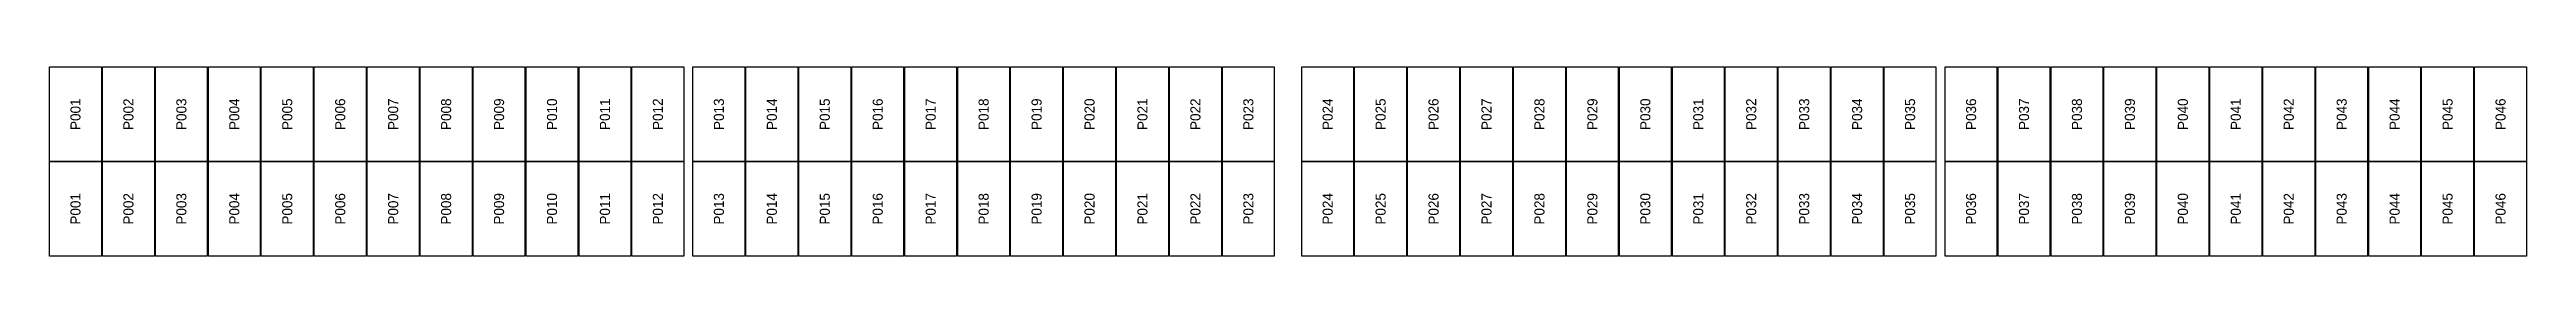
# Model space of a CAD drawing. Extents: x 296295 to 296770, y 651564 to 652121.
# Drawn here: x 296590 to 296644.2, y 651694.1 to 651698.3 of the extents above; entities that cross this region are included whole.
import ezdxf
from ezdxf.enums import TextEntityAlignment as Align

# ---------------------------------------------------------------- set-up
doc = ezdxf.new("R2010")
doc.units = 0

msp = doc.modelspace()

# ---------------------------------------------------------------- texts
at = {"layer": 'PANEL_POSITION'}
for s, p in [('P001', (296590.59, 651697.227)), ('P002', (296591.748, 651697.227)), ('P003', (296592.906, 651697.227)), ('P004', (296594.064, 651697.227)), ('P005', (296595.222, 651697.227)), ('P006', (296596.38, 651697.227)), ('P007', (296597.538, 651697.227)), ('P008', (296598.696, 651697.227)), ('P009', (296599.854, 651697.227)), ('P010', (296601.012, 651697.227)), ('P011', (296602.17, 651697.227)), ('P012', (296603.328, 651697.227)), ('P013', (296604.662, 651697.227)), ('P014', (296605.82, 651697.227)), ('P015', (296606.978, 651697.227)), ('P016', (296608.136, 651697.227)), ('P017', (296609.294, 651697.227)), ('P018', (296610.452, 651697.227)), ('P019', (296611.61, 651697.227)), ('P020', (296612.768, 651697.227)), ('P021', (296613.926, 651697.227)), ('P022', (296615.084, 651697.227)), ('P023', (296616.242, 651697.227)), ('P024', (296617.976, 651697.227)), ('P025', (296619.134, 651697.227)), ('P026', (296620.292, 651697.227)), ('P027', (296621.45, 651697.227)), ('P028', (296622.608, 651697.227)), ('P029', (296623.766, 651697.227)), ('P030', (296624.924, 651697.227)), ('P031', (296626.082, 651697.227)), ('P032', (296627.24, 651697.227)), ('P033', (296628.398, 651697.227)), ('P034', (296629.556, 651697.227)), ('P035', (296630.714, 651697.227)), ('P036', (296632.048, 651697.227)), ('P037', (296633.206, 651697.227)), ('P038', (296634.364, 651697.227)), ('P039', (296635.522, 651697.227)), ('P040', (296636.68, 651697.227)), ('P041', (296637.838, 651697.227)), ('P042', (296638.996, 651697.227)), ('P043', (296640.154, 651697.227)), ('P044', (296641.312, 651697.227)), ('P045', (296642.47, 651697.227)), ('P046', (296643.628, 651697.227)), ('P001', (296590.59, 651695.164)), ('P002', (296591.748, 651695.164)), ('P003', (296592.906, 651695.164)), ('P004', (296594.064, 651695.164)), ('P005', (296595.222, 651695.164)), ('P006', (296596.38, 651695.164)), ('P007', (296597.538, 651695.164)), ('P008', (296598.696, 651695.164)), ('P009', (296599.854, 651695.164)), ('P010', (296601.012, 651695.164)), ('P011', (296602.17, 651695.164)), ('P012', (296603.328, 651695.164)), ('P013', (296604.662, 651695.164)), ('P014', (296605.82, 651695.164)), ('P015', (296606.978, 651695.164)), ('P016', (296608.136, 651695.164)), ('P017', (296609.294, 651695.164)), ('P018', (296610.452, 651695.164)), ('P019', (296611.61, 651695.164)), ('P020', (296612.768, 651695.164)), ('P021', (296613.926, 651695.164)), ('P022', (296615.084, 651695.164)), ('P023', (296616.242, 651695.164)), ('P024', (296617.976, 651695.164)), ('P025', (296619.134, 651695.164)), ('P026', (296620.292, 651695.164)), ('P027', (296621.45, 651695.164)), ('P028', (296622.608, 651695.164)), ('P029', (296623.766, 651695.164)), ('P030', (296624.924, 651695.164)), ('P031', (296626.082, 651695.164)), ('P032', (296627.24, 651695.164)), ('P033', (296628.398, 651695.164)), ('P034', (296629.556, 651695.164)), ('P035', (296630.714, 651695.164)), ('P036', (296632.048, 651695.164)), ('P037', (296633.206, 651695.164)), ('P038', (296634.364, 651695.164)), ('P039', (296635.522, 651695.164)), ('P040', (296636.68, 651695.164)), ('P041', (296637.838, 651695.164)), ('P042', (296638.996, 651695.164)), ('P043', (296640.154, 651695.164)), ('P044', (296641.312, 651695.164)), ('P045', (296642.47, 651695.164)), ('P046', (296643.628, 651695.164))]:
    msp.add_text(s, height=0.22, rotation=90, dxfattribs=at).set_placement(p, align=Align.MIDDLE_CENTER)

# ---------------------------------------------------------------- linework, layer by layer
at = {"layer": 'PANELS_MASTER'}
for points in [[(296590.023, 651698.259), (296591.157, 651698.259), (296591.157, 651696.196), (296590.023, 651696.196)], [(296591.181, 651698.259), (296592.315, 651698.259), (296592.315, 651696.196), (296591.181, 651696.196)], [(296592.339, 651698.259), (296593.473, 651698.259), (296593.473, 651696.196), (296592.339, 651696.196)], [(296593.497, 651698.259), (296594.631, 651698.259), (296594.631, 651696.196), (296593.497, 651696.196)], [(296594.655, 651698.259), (296595.789, 651698.259), (296595.789, 651696.196), (296594.655, 651696.196)], [(296595.813, 651698.259), (296596.947, 651698.259), (296596.947, 651696.196), (296595.813, 651696.196)], [(296596.971, 651698.259), (296598.105, 651698.259), (296598.105, 651696.196), (296596.971, 651696.196)], [(296598.129, 651698.259), (296599.263, 651698.259), (296599.263, 651696.196), (296598.129, 651696.196)], [(296599.287, 651698.259), (296600.421, 651698.259), (296600.421, 651696.196), (296599.287, 651696.196)], [(296600.445, 651698.259), (296601.579, 651698.259), (296601.579, 651696.196), (296600.445, 651696.196)], [(296601.603, 651698.259), (296602.737, 651698.259), (296602.737, 651696.196), (296601.603, 651696.196)], [(296602.761, 651698.259), (296603.895, 651698.259), (296603.895, 651696.196), (296602.761, 651696.196)], [(296604.095, 651698.259), (296605.229, 651698.259), (296605.229, 651696.196), (296604.095, 651696.196)], [(296605.253, 651698.259), (296606.387, 651698.259), (296606.387, 651696.196), (296605.253, 651696.196)], [(296606.411, 651698.259), (296607.545, 651698.259), (296607.545, 651696.196), (296606.411, 651696.196)], [(296607.569, 651698.259), (296608.703, 651698.259), (296608.703, 651696.196), (296607.569, 651696.196)], [(296608.727, 651698.259), (296609.861, 651698.259), (296609.861, 651696.196), (296608.727, 651696.196)], [(296609.885, 651698.259), (296611.019, 651698.259), (296611.019, 651696.196), (296609.885, 651696.196)], [(296611.043, 651698.259), (296612.177, 651698.259), (296612.177, 651696.196), (296611.043, 651696.196)], [(296612.201, 651698.259), (296613.335, 651698.259), (296613.335, 651696.196), (296612.201, 651696.196)], [(296613.359, 651698.259), (296614.493, 651698.259), (296614.493, 651696.196), (296613.359, 651696.196)], [(296614.517, 651698.259), (296615.651, 651698.259), (296615.651, 651696.196), (296614.517, 651696.196)], [(296615.675, 651698.259), (296616.809, 651698.259), (296616.809, 651696.196), (296615.675, 651696.196)], [(296617.409, 651698.259), (296618.543, 651698.259), (296618.543, 651696.196), (296617.409, 651696.196)], [(296618.567, 651698.259), (296619.701, 651698.259), (296619.701, 651696.196), (296618.567, 651696.196)], [(296619.725, 651698.259), (296620.859, 651698.259), (296620.859, 651696.196), (296619.725, 651696.196)], [(296620.883, 651698.259), (296622.017, 651698.259), (296622.017, 651696.196), (296620.883, 651696.196)], [(296622.041, 651698.259), (296623.175, 651698.259), (296623.175, 651696.196), (296622.041, 651696.196)], [(296623.199, 651698.259), (296624.333, 651698.259), (296624.333, 651696.196), (296623.199, 651696.196)], [(296624.357, 651698.259), (296625.491, 651698.259), (296625.491, 651696.196), (296624.357, 651696.196)], [(296625.515, 651698.259), (296626.649, 651698.259), (296626.649, 651696.196), (296625.515, 651696.196)], [(296626.673, 651698.259), (296627.807, 651698.259), (296627.807, 651696.196), (296626.673, 651696.196)], [(296627.831, 651698.259), (296628.965, 651698.259), (296628.965, 651696.196), (296627.831, 651696.196)], [(296628.989, 651698.259), (296630.123, 651698.259), (296630.123, 651696.196), (296628.989, 651696.196)], [(296630.147, 651698.259), (296631.281, 651698.259), (296631.281, 651696.196), (296630.147, 651696.196)], [(296631.481, 651698.259), (296632.615, 651698.259), (296632.615, 651696.196), (296631.481, 651696.196)], [(296632.639, 651698.259), (296633.773, 651698.259), (296633.773, 651696.196), (296632.639, 651696.196)], [(296633.797, 651698.259), (296634.931, 651698.259), (296634.931, 651696.196), (296633.797, 651696.196)], [(296634.955, 651698.259), (296636.089, 651698.259), (296636.089, 651696.196), (296634.955, 651696.196)], [(296636.113, 651698.259), (296637.247, 651698.259), (296637.247, 651696.196), (296636.113, 651696.196)], [(296637.271, 651698.259), (296638.405, 651698.259), (296638.405, 651696.196), (296637.271, 651696.196)], [(296638.429, 651698.259), (296639.563, 651698.259), (296639.563, 651696.196), (296638.429, 651696.196)], [(296639.587, 651698.259), (296640.721, 651698.259), (296640.721, 651696.196), (296639.587, 651696.196)], [(296640.745, 651698.259), (296641.879, 651698.259), (296641.879, 651696.196), (296640.745, 651696.196)], [(296641.903, 651698.259), (296643.037, 651698.259), (296643.037, 651696.196), (296641.903, 651696.196)], [(296643.061, 651698.259), (296644.195, 651698.259), (296644.195, 651696.196), (296643.061, 651696.196)], [(296590.023, 651696.196), (296591.157, 651696.196), (296591.157, 651694.133), (296590.023, 651694.133)], [(296591.181, 651696.196), (296592.315, 651696.196), (296592.315, 651694.133), (296591.181, 651694.133)], [(296592.339, 651696.196), (296593.473, 651696.196), (296593.473, 651694.133), (296592.339, 651694.133)], [(296593.497, 651696.196), (296594.631, 651696.196), (296594.631, 651694.133), (296593.497, 651694.133)], [(296594.655, 651696.196), (296595.789, 651696.196), (296595.789, 651694.133), (296594.655, 651694.133)], [(296595.813, 651696.196), (296596.947, 651696.196), (296596.947, 651694.133), (296595.813, 651694.133)], [(296596.971, 651696.196), (296598.105, 651696.196), (296598.105, 651694.133), (296596.971, 651694.133)], [(296598.129, 651696.196), (296599.263, 651696.196), (296599.263, 651694.133), (296598.129, 651694.133)], [(296599.287, 651696.196), (296600.421, 651696.196), (296600.421, 651694.133), (296599.287, 651694.133)], [(296600.445, 651696.196), (296601.579, 651696.196), (296601.579, 651694.133), (296600.445, 651694.133)], [(296601.603, 651696.196), (296602.737, 651696.196), (296602.737, 651694.133), (296601.603, 651694.133)], [(296602.761, 651696.196), (296603.895, 651696.196), (296603.895, 651694.133), (296602.761, 651694.133)], [(296604.095, 651696.196), (296605.229, 651696.196), (296605.229, 651694.133), (296604.095, 651694.133)], [(296605.253, 651696.196), (296606.387, 651696.196), (296606.387, 651694.133), (296605.253, 651694.133)], [(296606.411, 651696.196), (296607.545, 651696.196), (296607.545, 651694.133), (296606.411, 651694.133)], [(296607.569, 651696.196), (296608.703, 651696.196), (296608.703, 651694.133), (296607.569, 651694.133)], [(296608.727, 651696.196), (296609.861, 651696.196), (296609.861, 651694.133), (296608.727, 651694.133)], [(296609.885, 651696.196), (296611.019, 651696.196), (296611.019, 651694.133), (296609.885, 651694.133)], [(296611.043, 651696.196), (296612.177, 651696.196), (296612.177, 651694.133), (296611.043, 651694.133)], [(296612.201, 651696.196), (296613.335, 651696.196), (296613.335, 651694.133), (296612.201, 651694.133)], [(296613.359, 651696.196), (296614.493, 651696.196), (296614.493, 651694.133), (296613.359, 651694.133)], [(296614.517, 651696.196), (296615.651, 651696.196), (296615.651, 651694.133), (296614.517, 651694.133)], [(296615.675, 651696.196), (296616.809, 651696.196), (296616.809, 651694.133), (296615.675, 651694.133)], [(296617.409, 651696.196), (296618.543, 651696.196), (296618.543, 651694.133), (296617.409, 651694.133)], [(296618.567, 651696.196), (296619.701, 651696.196), (296619.701, 651694.133), (296618.567, 651694.133)], [(296619.725, 651696.196), (296620.859, 651696.196), (296620.859, 651694.133), (296619.725, 651694.133)], [(296620.883, 651696.196), (296622.017, 651696.196), (296622.017, 651694.133), (296620.883, 651694.133)], [(296622.041, 651696.196), (296623.175, 651696.196), (296623.175, 651694.133), (296622.041, 651694.133)], [(296623.199, 651696.196), (296624.333, 651696.196), (296624.333, 651694.133), (296623.199, 651694.133)], [(296624.357, 651696.196), (296625.491, 651696.196), (296625.491, 651694.133), (296624.357, 651694.133)], [(296625.515, 651696.196), (296626.649, 651696.196), (296626.649, 651694.133), (296625.515, 651694.133)], [(296626.673, 651696.196), (296627.807, 651696.196), (296627.807, 651694.133), (296626.673, 651694.133)], [(296627.831, 651696.196), (296628.965, 651696.196), (296628.965, 651694.133), (296627.831, 651694.133)], [(296628.989, 651696.196), (296630.123, 651696.196), (296630.123, 651694.133), (296628.989, 651694.133)], [(296630.147, 651696.196), (296631.281, 651696.196), (296631.281, 651694.133), (296630.147, 651694.133)], [(296631.481, 651696.196), (296632.615, 651696.196), (296632.615, 651694.133), (296631.481, 651694.133)], [(296632.639, 651696.196), (296633.773, 651696.196), (296633.773, 651694.133), (296632.639, 651694.133)], [(296633.797, 651696.196), (296634.931, 651696.196), (296634.931, 651694.133), (296633.797, 651694.133)], [(296634.955, 651696.196), (296636.089, 651696.196), (296636.089, 651694.133), (296634.955, 651694.133)], [(296636.113, 651696.196), (296637.247, 651696.196), (296637.247, 651694.133), (296636.113, 651694.133)], [(296637.271, 651696.196), (296638.405, 651696.196), (296638.405, 651694.133), (296637.271, 651694.133)], [(296638.429, 651696.196), (296639.563, 651696.196), (296639.563, 651694.133), (296638.429, 651694.133)], [(296639.587, 651696.196), (296640.721, 651696.196), (296640.721, 651694.133), (296639.587, 651694.133)], [(296640.745, 651696.196), (296641.879, 651696.196), (296641.879, 651694.133), (296640.745, 651694.133)], [(296641.903, 651696.196), (296643.037, 651696.196), (296643.037, 651694.133), (296641.903, 651694.133)], [(296643.061, 651696.196), (296644.195, 651696.196), (296644.195, 651694.133), (296643.061, 651694.133)]]:
    msp.add_lwpolyline(points, close=True, dxfattribs=at)

msp.set_redraw_order([(e.dxf.handle, doc.entitydb.next_handle()) for e in msp.query("TEXT MTEXT ATTDEF DIMENSION ARC_DIMENSION")])  # texts and dimensions are drawn at this point

doc.saveas('drawing.dxf')
